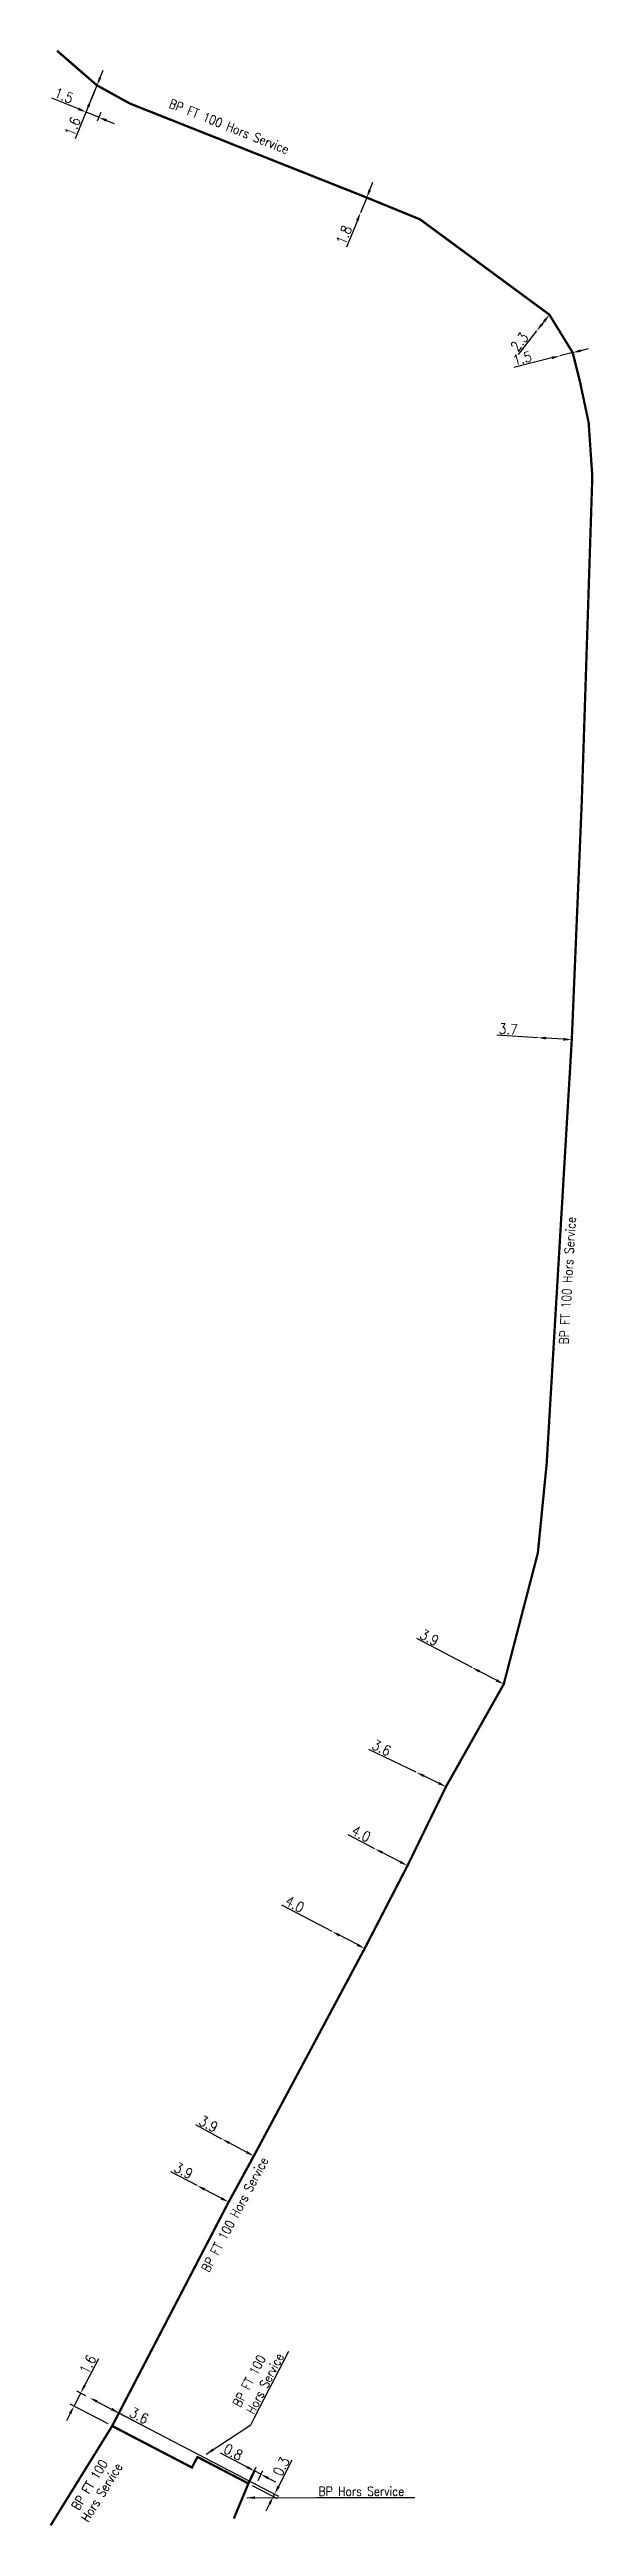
# Model space of a CAD drawing. Header units: millimetres. Extents: x 184000 to 185000, y 127000 to 128000.
# Drawn here: x 183999.9 to 184059.2, y 127730.1 to 128000.1 of the extents above; entities that cross this region are included whole.
import ezdxf
from ezdxf.enums import TextEntityAlignment as Align

# ---------------------------------------------------------------- set-up
doc = ezdxf.new("R2010")
doc.units = ezdxf.units.MM
doc.header["$PDMODE"] = 34
doc.layers.get('DEFPOINTS').update_dxf_attribs({"linetype": 'CONTINUOUS'})
doc.layers.add('L_908', color=5, linetype='CONTINUOUS')
doc.styles.get("Standard").update_dxf_attribs({"font": 'romans.shx', "width": 0.85})
doc.linetypes.add('BP_HS', pattern='A,2,-1,["G",Standard,S=0.85,R=0,X=-0.27,Y=-0.4],-1', length=4)
doc.dimstyles.get("Standard").update_dxf_attribs({"dimtxt": 1.5, "dimasz": 1.2, "dimexe": 0.625, "dimexo": 0.625, "dimgap": 0.25, "dimtad": 1, "dimdec": 1, "dimzin": 0, "dimdsep": 46, "dimtxsty": 'Standard', "dimcen": -0.5, "dimadec": 0, "dimazin": 0, "dimtfac": 1, "dimtdec": 1, "dimtmove": 0, "dimatfit": 3, "dimfxl": 0, "dimtolj": 1, "dimtzin": 0, "dimarcsym": 0})

msp = doc.modelspace()

# ---------------------------------------------------------------- texts
at = {"layer": 'L_908', "linetype": 'BP_HS', "ltscale": 0.5, "width": 0.85}
for s, rotation, p in [('BP FT 100 Hors Service', 338.3552, (184019.47, 127991.76)), ('BP FT 100 Hors Service', 86.617, (184056.35, 127865.92)), ('BP FT 100 Hors Service', 62.0739, (184020.06, 127764.13)), ('BP FT 100', 58.2191, (184004.24, 127734.64)), ('Hors Service', 58.2191, (184005.54, 127733.84))]:
    msp.add_text(s, height=1, rotation=rotation, dxfattribs=at).set_placement(p, align=Align.MIDDLE)
at = {"layer": 'L_908', "linetype": 'Continuous', "insert": (184020.98, 127742.86), "char_height": 1, "attachment_point": 4, "rotation": 62.6623}
msp.add_mtext('BP FT 100\\PHors Service', dxfattribs=at)
at = {"layer": 'L_908', "linetype": 'Continuous', "insert": (184029.23, 127733.94), "char_height": 1, "attachment_point": 4}
msp.add_mtext('BP Hors Service', dxfattribs=at)

# ---------------------------------------------------------------- blocks, each defined once
blk = doc.blocks.new('*D29')
at = {"layer": 'DEFPOINTS', "color": 0, "linetype": 'Continuous', "ltscale": 0.5, "transparency": 16777216}
for p in [(184004.26, 127744.14), (184004.26, 127744.14), (184006.71, 127741.06)]:
    blk.add_point(p, dxfattribs=at)
at = {"layer": 'L_908', "color": 0, "linetype": 'Continuous', "lineweight": -2, "ltscale": 0.5, "transparency": 16777216}
for p, q in [((184005.05, 127743.72), (184006.65, 127742.89)), ((184006.93, 127741.47), (184007.67, 127742.89)), ((184007.45, 127742.48), (184010.36, 127740.96))]:
    blk.add_line(p, q, dxfattribs=at)
at = {"layer": 'L_908', "color": 0, "linetype": 'Continuous', "ltscale": 0.5, "transparency": 16777216}
for points in [[(184005.12, 127743.86), (184004.98, 127743.59), (184004.26, 127744.14)], [(184006.72, 127743.03), (184006.58, 127742.76), (184007.45, 127742.48)]]:
    blk.add_solid(points, dxfattribs=at)
at = {"layer": 'L_908', "color": 0, "linetype": 'Continuous', "ltscale": 0.5, "transparency": 16777216, "insert": (184009.65, 127742.18), "char_height": 1.125, "attachment_point": 5, "rotation": 332.5021}
blk.add_mtext('\\A1;3.6', dxfattribs=at)
blk = doc.blocks.new('*D30')
at = {"layer": 'DEFPOINTS', "color": 0, "linetype": 'Continuous', "ltscale": 0.5, "transparency": 16777216}
for p in [(184003.28, 127744.65), (184004.26, 127744.14), (184006.71, 127741.06)]:
    blk.add_point(p, dxfattribs=at)
at = {"layer": 'L_908', "color": 0, "linetype": 'Continuous', "lineweight": -2, "ltscale": 0.5, "transparency": 16777216}
for p, q in [((184003.7, 127745.44), (184005.25, 127748.42)), ((184002.55, 127743.23), (184003.28, 127744.65)), ((184003.84, 127744.36), (184002.87, 127744.86)), ((184002.13, 127742.43), (184001.71, 127741.63)), ((184006.29, 127741.28), (184002.13, 127743.44))]:
    blk.add_line(p, q, dxfattribs=at)
at = {"layer": 'L_908', "color": 0, "linetype": 'Continuous', "ltscale": 0.5, "transparency": 16777216}
for points in [[(184003.57, 127745.51), (184003.83, 127745.38), (184003.28, 127744.65)], [(184002, 127742.5), (184002.26, 127742.36), (184002.55, 127743.23)]]:
    blk.add_solid(points, dxfattribs=at)
at = {"layer": 'L_908', "color": 0, "linetype": 'Continuous', "ltscale": 0.5, "transparency": 16777216, "insert": (184004.06, 127747.77), "char_height": 1.125, "attachment_point": 5, "rotation": 62.5021}
blk.add_mtext('\\A1;1.6', dxfattribs=at)
blk = doc.blocks.new('*D31')
at = {"layer": 'DEFPOINTS', "color": 0, "linetype": 'Continuous', "ltscale": 0.5, "transparency": 16777216}
for p in [(184004.26, 127744.14), (184021.57, 127734.79), (184024.43, 127733.64)]:
    blk.add_point(p, dxfattribs=at)
at = {"layer": 'L_908', "color": 0, "linetype": 'Continuous', "lineweight": -2, "ltscale": 0.5, "transparency": 16777216}
for p, q in [((184004.67, 127743.92), (184024.85, 127733.42)), ((184024.85, 127734.44), (184026.36, 127737.35)), ((184021.99, 127734.57), (184024.71, 127733.16)), ((184024.29, 127733.37), (184024.43, 127733.64)), ((184023.88, 127732.57), (184023.46, 127731.78))]:
    blk.add_line(p, q, dxfattribs=at)
at = {"layer": 'L_908', "color": 0, "linetype": 'Continuous', "ltscale": 0.5, "transparency": 16777216}
for points in [[(184024.71, 127734.51), (184024.98, 127734.37), (184024.43, 127733.64)], [(184023.74, 127732.64), (184024.01, 127732.51), (184024.29, 127733.37)]]:
    blk.add_solid(points, dxfattribs=at)
at = {"layer": 'L_908', "color": 0, "linetype": 'Continuous', "ltscale": 0.5, "transparency": 16777216, "insert": (184025.15, 127736.64), "char_height": 1.125, "attachment_point": 5, "rotation": 62.5021}
blk.add_mtext('\\A1;0.3', dxfattribs=at)
blk = doc.blocks.new('*D32')
at = {"layer": 'DEFPOINTS', "color": 0, "linetype": 'Continuous', "ltscale": 0.5, "transparency": 16777216}
for p in [(184021.71, 127735.05), (184022.42, 127734.68), (184022.93, 127735.79)]:
    blk.add_point(p, dxfattribs=at)
at = {"layer": 'L_908', "color": 0, "linetype": 'Continuous', "lineweight": -2, "ltscale": 0.5, "transparency": 16777216}
for p, q in [((184021.42, 127736.58), (184018.51, 127738.09)), ((184021.91, 127735.48), (184022.42, 127736.59)), ((184022.93, 127735.79), (184022.22, 127736.16)), ((184022.62, 127735.11), (184023.13, 127736.22)), ((184023.73, 127735.38), (184024.53, 127734.96))]:
    blk.add_line(p, q, dxfattribs=at)
at = {"layer": 'L_908', "color": 0, "linetype": 'Continuous', "ltscale": 0.5, "transparency": 16777216}
for points in [[(184021.49, 127736.71), (184021.35, 127736.44), (184022.22, 127736.16)], [(184023.8, 127735.51), (184023.66, 127735.24), (184022.93, 127735.79)]]:
    blk.add_solid(points, dxfattribs=at)
at = {"layer": 'L_908', "color": 0, "linetype": 'Continuous', "ltscale": 0.5, "transparency": 16777216, "insert": (184019.92, 127738.21), "char_height": 1.125, "attachment_point": 5, "rotation": 332.5021}
blk.add_mtext('\\A1;0.8', dxfattribs=at)
blk = doc.blocks.new('*D33')
at = {"layer": 'DEFPOINTS', "color": 0, "linetype": 'Continuous', "ltscale": 0.5, "transparency": 16777216}
for p in [(184015.97, 127767.27), (184015.97, 127767.27), (184019.41, 127765.47)]:
    blk.add_point(p, dxfattribs=at)
at = {"layer": 'L_908', "color": 0, "linetype": 'Continuous', "lineweight": -2, "ltscale": 0.5, "transparency": 16777216}
for p, q in [((184015.97, 127767.27), (184013.1, 127768.76)), ((184018.61, 127765.89), (184016.77, 127766.85))]:
    blk.add_line(p, q, dxfattribs=at)
at = {"layer": 'L_908', "color": 0, "linetype": 'Continuous', "ltscale": 0.5, "transparency": 16777216}
for points in [[(184016.84, 127766.98), (184016.7, 127766.72), (184015.97, 127767.27)], [(184018.68, 127766.02), (184018.54, 127765.75), (184019.41, 127765.47)]]:
    blk.add_solid(points, dxfattribs=at)
at = {"layer": 'L_908', "color": 0, "linetype": 'Continuous', "ltscale": 0.5, "transparency": 16777216, "insert": (184014.49, 127768.89), "char_height": 1.125, "attachment_point": 5, "rotation": 332.4244}
blk.add_mtext('\\A1;3.9', dxfattribs=at)
blk = doc.blocks.new('*D34')
at = {"layer": 'DEFPOINTS', "color": 0, "linetype": 'Continuous', "ltscale": 0.5, "transparency": 16777216}
for p in [(184018.68, 127772.34), (184018.68, 127772.34), (184022.16, 127770.49)]:
    blk.add_point(p, dxfattribs=at)
at = {"layer": 'L_908', "color": 0, "linetype": 'Continuous', "lineweight": -2, "ltscale": 0.5, "transparency": 16777216}
for p, q in [((184018.68, 127772.34), (184015.83, 127773.87)), ((184021.37, 127770.91), (184019.48, 127771.92))]:
    blk.add_line(p, q, dxfattribs=at)
at = {"layer": 'L_908', "color": 0, "linetype": 'Continuous', "ltscale": 0.5, "transparency": 16777216}
for points in [[(184019.55, 127772.05), (184019.41, 127771.79), (184018.68, 127772.34)], [(184021.44, 127771.04), (184021.29, 127770.78), (184022.16, 127770.49)]]:
    blk.add_solid(points, dxfattribs=at)
at = {"layer": 'L_908', "color": 0, "linetype": 'Continuous', "ltscale": 0.5, "transparency": 16777216, "insert": (184017.22, 127773.98), "char_height": 1.125, "attachment_point": 5, "rotation": 331.8753}
blk.add_mtext('\\A1;3.9', dxfattribs=at)
blk = doc.blocks.new('*D35')
at = {"layer": 'DEFPOINTS', "color": 0, "linetype": 'Continuous', "ltscale": 0.5, "transparency": 16777216}
for p in [(184030.7, 127794.96), (184030.7, 127794.96), (184034.25, 127793.11)]:
    blk.add_point(p, dxfattribs=at)
at = {"layer": 'L_908', "color": 0, "linetype": 'Continuous', "lineweight": -2, "ltscale": 0.5, "transparency": 16777216}
for p, q in [((184030.7, 127794.96), (184025.23, 127797.82)), ((184033.45, 127793.53), (184031.5, 127794.55))]:
    blk.add_line(p, q, dxfattribs=at)
at = {"layer": 'L_908', "color": 0, "linetype": 'Continuous', "ltscale": 0.5, "transparency": 16777216}
for points in [[(184031.57, 127794.68), (184031.43, 127794.41), (184030.7, 127794.96)], [(184033.52, 127793.66), (184033.38, 127793.39), (184034.25, 127793.11)]]:
    blk.add_solid(points, dxfattribs=at)
at = {"layer": 'L_908', "color": 0, "linetype": 'Continuous', "ltscale": 0.5, "transparency": 16777216, "insert": (184026.63, 127797.93), "char_height": 1.125, "attachment_point": 5, "rotation": 332.4304}
blk.add_mtext('\\A1;4.0', dxfattribs=at)
blk = doc.blocks.new('*D36')
at = {"layer": 'DEFPOINTS', "color": 0, "linetype": 'Continuous', "ltscale": 0.5, "transparency": 16777216}
for p in [(184035.37, 127803.98), (184035.37, 127803.98), (184038.92, 127802.14)]:
    blk.add_point(p, dxfattribs=at)
at = {"layer": 'L_908', "color": 0, "linetype": 'Continuous', "lineweight": -2, "ltscale": 0.5, "transparency": 16777216}
for p, q in [((184035.37, 127803.98), (184032.46, 127805.49)), ((184038.12, 127802.55), (184036.17, 127803.57))]:
    blk.add_line(p, q, dxfattribs=at)
at = {"layer": 'L_908', "color": 0, "linetype": 'Continuous', "ltscale": 0.5, "transparency": 16777216}
for points in [[(184036.24, 127803.7), (184036.1, 127803.43), (184035.37, 127803.98)], [(184038.19, 127802.68), (184038.06, 127802.42), (184038.92, 127802.14)]]:
    blk.add_solid(points, dxfattribs=at)
at = {"layer": 'L_908', "color": 0, "linetype": 'Continuous', "ltscale": 0.5, "transparency": 16777216, "insert": (184033.87, 127805.61), "char_height": 1.125, "attachment_point": 5, "rotation": 332.5507}
blk.add_mtext('\\A1;4.0', dxfattribs=at)
blk = doc.blocks.new('*D37')
at = {"layer": 'DEFPOINTS', "color": 0, "linetype": 'Continuous', "ltscale": 0.5, "transparency": 16777216}
for p in [(184039.88, 127812.32), (184039.88, 127812.32), (184043.12, 127810.75)]:
    blk.add_point(p, dxfattribs=at)
at = {"layer": 'L_908', "color": 0, "linetype": 'Continuous', "lineweight": -2, "ltscale": 0.5, "transparency": 16777216}
for p, q in [((184039.88, 127812.32), (184034.69, 127814.82)), ((184042.31, 127811.14), (184040.69, 127811.92))]:
    blk.add_line(p, q, dxfattribs=at)
at = {"layer": 'L_908', "color": 0, "linetype": 'Continuous', "ltscale": 0.5, "transparency": 16777216}
for points in [[(184040.76, 127812.06), (184040.63, 127811.79), (184039.88, 127812.32)], [(184042.38, 127811.28), (184042.25, 127811.01), (184043.12, 127810.75)]]:
    blk.add_solid(points, dxfattribs=at)
at = {"layer": 'L_908', "color": 0, "linetype": 'Continuous', "ltscale": 0.5, "transparency": 16777216, "insert": (184036.09, 127814.98), "char_height": 1.125, "attachment_point": 5, "rotation": 334.25}
blk.add_mtext('\\A1;3.6', dxfattribs=at)
blk = doc.blocks.new('*D38')
at = {"layer": 'DEFPOINTS', "color": 0, "linetype": 'Continuous', "ltscale": 0.5, "transparency": 16777216}
for p in [(184045.96, 127823.74), (184045.96, 127823.74), (184049.42, 127821.93)]:
    blk.add_point(p, dxfattribs=at)
at = {"layer": 'L_908', "color": 0, "linetype": 'Continuous', "lineweight": -2, "ltscale": 0.5, "transparency": 16777216}
for p, q in [((184045.96, 127823.74), (184039.93, 127826.89)), ((184048.62, 127822.35), (184046.76, 127823.32))]:
    blk.add_line(p, q, dxfattribs=at)
at = {"layer": 'L_908', "color": 0, "linetype": 'Continuous', "ltscale": 0.5, "transparency": 16777216}
for points in [[(184046.83, 127823.45), (184046.69, 127823.19), (184045.96, 127823.74)], [(184048.69, 127822.48), (184048.55, 127822.21), (184049.42, 127821.93)]]:
    blk.add_solid(points, dxfattribs=at)
at = {"layer": 'L_908', "color": 0, "linetype": 'Continuous', "ltscale": 0.5, "transparency": 16777216, "insert": (184041.31, 127827.01), "char_height": 1.125, "attachment_point": 5, "rotation": 332.415}
blk.add_mtext('\\A1;3.9', dxfattribs=at)
blk = doc.blocks.new('*D39')
at = {"layer": 'DEFPOINTS', "color": 0, "linetype": 'Continuous', "ltscale": 0.5, "transparency": 16777216}
for p in [(184053.14, 127892.4), (184053.14, 127892.4), (184056.84, 127892.17)]:
    blk.add_point(p, dxfattribs=at)
at = {"layer": 'L_908', "color": 0, "linetype": 'Continuous', "lineweight": -2, "ltscale": 0.5, "transparency": 16777216}
for p, q in [((184053.14, 127892.4), (184048.68, 127892.68)), ((184055.94, 127892.23), (184054.04, 127892.35))]:
    blk.add_line(p, q, dxfattribs=at)
at = {"layer": 'L_908', "color": 0, "linetype": 'Continuous', "ltscale": 0.5, "transparency": 16777216}
for points in [[(184054.05, 127892.5), (184054.03, 127892.2), (184053.14, 127892.4)], [(184055.95, 127892.38), (184055.93, 127892.08), (184056.84, 127892.17)]]:
    blk.add_solid(points, dxfattribs=at)
at = {"layer": 'L_908', "color": 0, "linetype": 'Continuous', "ltscale": 0.5, "transparency": 16777216, "insert": (184049.92, 127893.35), "char_height": 1.125, "attachment_point": 5, "rotation": 356.4578}
blk.add_mtext('\\A1;3.7', dxfattribs=at)
blk = doc.blocks.new('*D40')
at = {"layer": 'DEFPOINTS', "color": 0, "linetype": 'Continuous', "ltscale": 0.5, "transparency": 16777216}
for p in [(184053.01, 127969.45), (184053.01, 127969.45), (184054.4, 127971.22)]:
    blk.add_point(p, dxfattribs=at)
at = {"layer": 'L_908', "color": 0, "linetype": 'Continuous', "lineweight": -2, "ltscale": 0.5, "transparency": 16777216}
for p, q in [((184053.01, 127969.45), (184050.98, 127966.88)), ((184053.84, 127970.51), (184053.56, 127970.16))]:
    blk.add_line(p, q, dxfattribs=at)
at = {"layer": 'L_908', "color": 0, "linetype": 'Continuous', "ltscale": 0.5, "transparency": 16777216}
for points in [[(184053.45, 127970.25), (184053.68, 127970.07), (184053.01, 127969.45)], [(184053.73, 127970.61), (184053.96, 127970.42), (184054.4, 127971.22)]]:
    blk.add_solid(points, dxfattribs=at)
at = {"layer": 'L_908', "color": 0, "linetype": 'Continuous', "ltscale": 0.5, "transparency": 16777216, "insert": (184051.13, 127968.27), "char_height": 1.125, "attachment_point": 5, "rotation": 51.8215}
blk.add_mtext('\\A1;2.3', dxfattribs=at)
blk = doc.blocks.new('*D41')
at = {"layer": 'DEFPOINTS', "color": 0, "linetype": 'Continuous', "ltscale": 0.5, "transparency": 16777216}
for p in [(184033.79, 127982.33), (184033.79, 127982.33), (184034.47, 127983.99)]:
    blk.add_point(p, dxfattribs=at)
at = {"layer": 'L_908', "color": 0, "linetype": 'Continuous', "lineweight": -2, "ltscale": 0.5, "transparency": 16777216}
for p, q in [((184034.81, 127984.83), (184035.15, 127985.66)), ((184034.47, 127983.99), (184033.79, 127982.33)), ((184033.45, 127981.49), (184032.26, 127978.58))]:
    blk.add_line(p, q, dxfattribs=at)
at = {"layer": 'L_908', "color": 0, "linetype": 'Continuous', "ltscale": 0.5, "transparency": 16777216}
for points in [[(184034.67, 127984.88), (184034.95, 127984.77), (184034.47, 127983.99)], [(184033.31, 127981.55), (184033.59, 127981.44), (184033.79, 127982.33)]]:
    blk.add_solid(points, dxfattribs=at)
at = {"layer": 'L_908', "color": 0, "linetype": 'Continuous', "ltscale": 0.5, "transparency": 16777216, "insert": (184031.99, 127979.91), "char_height": 1.125, "attachment_point": 5, "rotation": 67.8295}
blk.add_mtext('\\A1;1.8', dxfattribs=at)
blk = doc.blocks.new('*D42')
at = {"layer": 'DEFPOINTS', "color": 0, "linetype": 'Continuous', "ltscale": 0.5, "transparency": 16777216}
for p in [(184004.98, 127996.04), (184005.64, 127993.7), (184005.25, 127992.74)]:
    blk.add_point(p, dxfattribs=at)
at = {"layer": 'L_908', "color": 0, "linetype": 'Continuous', "lineweight": -2, "ltscale": 0.5, "transparency": 16777216}
for p, q in [((184004.8, 127995.61), (184003.68, 127992.88)), ((184003.03, 127993.65), (184000.12, 127994.84)), ((184005.25, 127992.74), (184003.86, 127993.31)), ((184005.46, 127993.27), (184005.07, 127992.31)), ((184006.08, 127992.4), (184006.91, 127992.06))]:
    blk.add_line(p, q, dxfattribs=at)
at = {"layer": 'L_908', "color": 0, "linetype": 'Continuous', "ltscale": 0.5, "transparency": 16777216}
for points in [[(184003.08, 127993.79), (184002.97, 127993.51), (184003.86, 127993.31)], [(184006.14, 127992.54), (184006.02, 127992.26), (184005.25, 127992.74)]]:
    blk.add_solid(points, dxfattribs=at)
at = {"layer": 'L_908', "color": 0, "linetype": 'Continuous', "ltscale": 0.5, "transparency": 16777216, "insert": (184001.44, 127995.11), "char_height": 1.125, "attachment_point": 5, "rotation": 337.7542}
blk.add_mtext('\\A1;1.5', dxfattribs=at)
blk = doc.blocks.new('*D43')
at = {"layer": 'DEFPOINTS', "color": 0, "linetype": 'Continuous', "ltscale": 0.5, "transparency": 16777216}
for p in [(184005.05, 127996.22), (184004.45, 127994.74), (184004.45, 127994.74)]:
    blk.add_point(p, dxfattribs=at)
at = {"layer": 'L_908', "color": 0, "linetype": 'Continuous', "lineweight": -2, "ltscale": 0.5, "transparency": 16777216}
for p, q in [((184005.05, 127996.22), (184004.45, 127994.74)), ((184005.39, 127997.06), (184005.73, 127997.89)), ((184004.1, 127993.91), (184002.67, 127990.4))]:
    blk.add_line(p, q, dxfattribs=at)
at = {"layer": 'L_908', "color": 0, "linetype": 'Continuous', "ltscale": 0.5, "transparency": 16777216}
for points in [[(184005.25, 127997.11), (184005.53, 127997), (184005.05, 127996.22)], [(184003.97, 127993.97), (184004.24, 127993.85), (184004.45, 127994.74)]]:
    blk.add_solid(points, dxfattribs=at)
at = {"layer": 'L_908', "color": 0, "linetype": 'Continuous', "ltscale": 0.5, "transparency": 16777216, "insert": (184002.4, 127991.73), "char_height": 1.125, "attachment_point": 5, "rotation": 67.7542}
blk.add_mtext('\\A1;1.6', dxfattribs=at)
blk = doc.blocks.new('*D46')
at = {"layer": 'DEFPOINTS', "color": 0, "linetype": 'Continuous', "ltscale": 0.5, "transparency": 16777216}
for p in [(184055.53, 127966.72), (184055.53, 127966.72), (184056.94, 127967.08)]:
    blk.add_point(p, dxfattribs=at)
at = {"layer": 'L_908', "color": 0, "linetype": 'Continuous', "lineweight": -2, "ltscale": 0.5, "transparency": 16777216}
for p, q in [((184054.66, 127966.5), (184050.52, 127965.46)), ((184056.94, 127967.08), (184055.53, 127966.72)), ((184057.81, 127967.3), (184058.68, 127967.52))]:
    blk.add_line(p, q, dxfattribs=at)
at = {"layer": 'L_908', "color": 0, "linetype": 'Continuous', "ltscale": 0.5, "transparency": 16777216}
for points in [[(184054.62, 127966.65), (184054.69, 127966.36), (184055.53, 127966.72)], [(184057.77, 127967.44), (184057.85, 127967.15), (184056.94, 127967.08)]]:
    blk.add_solid(points, dxfattribs=at)
at = {"layer": 'L_908', "color": 0, "linetype": 'Continuous', "ltscale": 0.5, "transparency": 16777216, "insert": (184051.43, 127966.46), "char_height": 1.125, "attachment_point": 5, "rotation": 14.1721}
blk.add_mtext('\\A1;1.5', dxfattribs=at)

# ---------------------------------------------------------------- dimensions: what is measured, and where the dimension line sits
at = {"layer": 'L_908', "linetype": 'Continuous', "ltscale": 0.5}
for base, p1, p2, angle, picture, middle in [((184005.25, 127992.74), (184004.98, 127996.04), (184005.64, 127993.7), 157.7542, '*D42', (184001.16, 127994.42)), ((184004.45, 127994.74), (184005.05, 127996.22), (184004.45, 127994.74), 67.7542, '*D43', (184003.09, 127991.44)), ((184033.79, 127982.33), (184034.47, 127983.99), (184033.79, 127982.33), 67.8295, '*D41', (184032.69, 127979.62)), ((184053.01, 127969.45), (184054.4, 127971.22), (184053.01, 127969.45), 51.8215, '*D40', (184051.72, 127967.81)), ((184055.53, 127966.72), (184056.94, 127967.08), (184055.53, 127966.72), 14.1721, '*D46', (184051.61, 127965.73)), ((184053.14, 127892.4), (184056.84, 127892.17), (184053.14, 127892.4), 356.4578, '*D39', (184049.87, 127892.61)), ((184045.96, 127823.74), (184049.42, 127821.93), (184045.96, 127823.74), 332.415, '*D38', (184040.96, 127826.35)), ((184039.88, 127812.32), (184043.12, 127810.75), (184039.88, 127812.32), 334.25, '*D37', (184035.76, 127814.3)), ((184035.37, 127803.98), (184038.92, 127802.14), (184035.37, 127803.98), 332.5507, '*D36', (184033.52, 127804.94)), ((184030.7, 127794.96), (184034.25, 127793.11), (184030.7, 127794.96), 332.4304, '*D35', (184026.29, 127797.27)), ((184018.68, 127772.34), (184022.16, 127770.49), (184018.68, 127772.34), 331.8753, '*D34', (184016.86, 127773.32)), ((184015.97, 127767.27), (184019.41, 127765.47), (184015.97, 127767.27), 332.4244, '*D33', (184014.14, 127768.22)), ((184003.28, 127744.65), (184006.71, 127741.06), (184004.26, 127744.14), 242.5021, '*D30', (184004.73, 127747.42)), ((184004.26, 127744.14), (184006.71, 127741.06), (184004.26, 127744.14), 332.5021, '*D29', (184009.3, 127741.51)), ((184024.43, 127733.64), (184021.57, 127734.79), (184004.26, 127744.14), 242.5021, '*D31', (184025.81, 127736.29)), ((184022.93, 127735.79), (184021.71, 127735.05), (184022.42, 127734.68), 152.5021, '*D32', (184019.57, 127737.54))]:
    dim = msp.add_linear_dim(base=base, p1=p1, p2=p2, angle=angle, dimstyle='Standard', override={"dimscale": 0.75}, dxfattribs=at)
    dim.commit()
    dim.dimension.update_dxf_attribs({"geometry": picture, "text_midpoint": middle, "dimtype": 160})

# ---------------------------------------------------------------- linework, layer by layer
at = {"layer": 'L_908', "linetype": 'BP_HS', "ltscale": 0.5, "const_width": 0.25, "flags": 128}
for points in [[(184000.69, 128000), (184005.05, 127996.22), (184008.66, 127994.23), (184034.47, 127983.99), (184040.29, 127981.61), (184054.4, 127971.22), (184056.94, 127967.08), (184057.72, 127963.97), (184058.68, 127959.46), (184059.08, 127953.57), (184057.93, 127918.14), (184056.84, 127892.17), (184054.1, 127845.96), (184053.14, 127836.23), (184049.42, 127821.93), (184043.12, 127810.75), (184038.92, 127802.14), (184034.25, 127793.11), (184022.16, 127770.49), (184019.41, 127765.47), (184006.71, 127741.06), (184000, 127730.23)], [(184019.98, 127730.97), (184021.57, 127734.79), (184022.22, 127736.16)]]:
    msp.add_lwpolyline(points, dxfattribs=at)
at = {"layer": 'L_908', "linetype": 'BP_HS', "ltscale": 0.5, "const_width": 0.25}
msp.add_lwpolyline([(184006.71, 127741.06), (184015.41, 127736.53), (184016.01, 127737.68), (184021.57, 127734.79)], dxfattribs=at)

msp.set_redraw_order([(e.dxf.handle, doc.entitydb.next_handle()) for e in msp.query("TEXT MTEXT ATTDEF DIMENSION ARC_DIMENSION")])  # texts and dimensions are drawn at this point

# ---------------------------------------------------------------- leaders
at = {"layer": 'L_908', "linetype": 'Continuous', "annotation_type": 0, "has_hookline": 1, "hookline_direction": 0, "text_width": 7.93, "horizontal_direction": (0.459233, 0.888316, 0)}
msp.add_leader([(184016.97, 127737.98), (184021.83, 127741.2), (184022.24, 127742)], dimstyle='Standard', override={"dimscale": 0.75}, dxfattribs=at)
at = {"layer": 'L_908', "linetype": 'Continuous', "annotation_type": 0, "has_hookline": 1, "hookline_direction": 0, "text_width": 10.48}
msp.add_leader([(184021.38, 127733.24), (184029.05, 127733.25)], dimstyle='Standard', override={"dimscale": 0.75}, dxfattribs=at)

doc.saveas('drawing.dxf')
